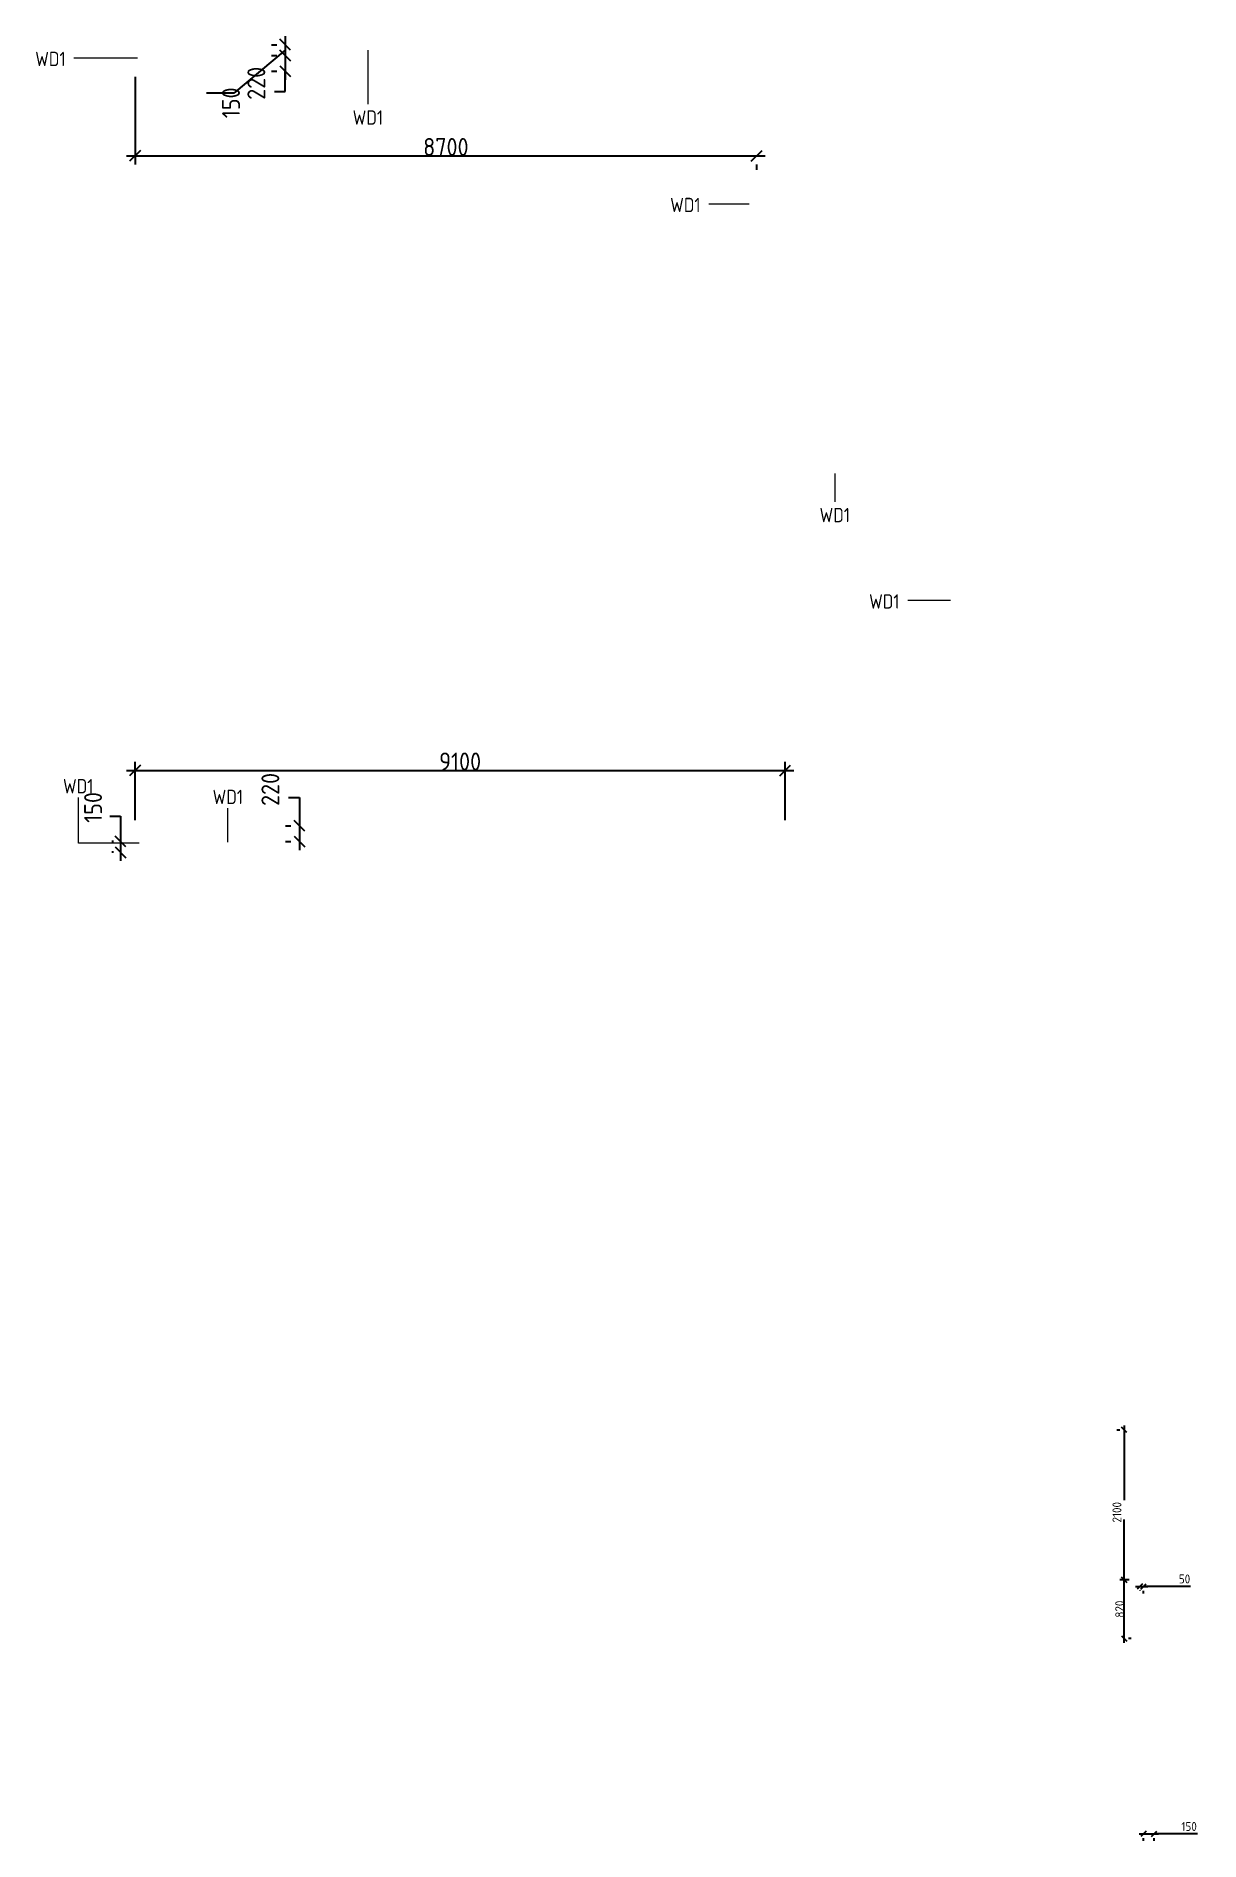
# Model space of a CAD drawing. Header units: millimetres. Extents: x -4029 to 232974, y -8553 to 104777.
# Drawn here: x 216687 to 232974, y 67906 to 93160 of the extents above; entities that cross this region are included whole.
import ezdxf

# ---------------------------------------------------------------- set-up
doc = ezdxf.new("R2010")
doc.units = ezdxf.units.MM
doc.layers.add('5.1) Перегародка WD6', color=6, linetype='Continuous', lineweight=9)
doc.styles.add('GOST Common_1', font='', dxfattribs={"width": 0.9, "height": 200})
doc.styles.add('ISOCPEUR', font='isocpeur.ttf', dxfattribs={"width": 0.9, "height": 250})
doc.styles.add('ISOCPEUR_3', font='isocpeur.ttf', dxfattribs={"width": 0.9, "height": 125})
doc.styles.get('GOST Common_1').set_extended_font_data('GOST Common')
doc.dimstyles.new('ISO-2_5_0_9К_БОЛЬШОЙ', dxfattribs={"dimscale": 304.8, "dimtxt": 248.995294, "dimasz": 0.492126, "dimexe": 0.393701, "dimexo": 0.984252, "dimgap": 0, "dimtad": 1, "dimdec": 0, "dimrnd": 10, "dimzin": 0, "dimdsep": 46, "dimtxsty": 'ISOCPEUR', "dimblk1": 'OBLIQUE', "dimblk2": 'OBLIQUE', "dimsah": 1, "dimcen": 0.09, "dimdle": 0.393701, "dimazin": 0, "dimtfac": 1, "dimtdec": 4, "dimtix": 1, "dimtmove": 0, "dimatfit": 3, "dimfxl": 1, "dimtvp": 1, "dimtolj": 1, "dimtzin": 0, "dimarcsym": 2})
doc.dimstyles.new('ISO-2_5_0_9К_БОЛЬШОЙ_2', dxfattribs={"dimscale": 304.8, "dimtxt": 248.995294, "dimasz": 0.492126, "dimexe": 0.393701, "dimexo": 0.984252, "dimgap": 0, "dimtad": 1, "dimdec": 0, "dimrnd": 10, "dimzin": 0, "dimdsep": 46, "dimtxsty": 'ISOCPEUR', "dimblk1": 'OBLIQUE', "dimblk2": 'OBLIQUE', "dimsah": 1, "dimcen": 0.09, "dimdle": 0.393701, "dimazin": 0, "dimtfac": 1, "dimtdec": 4, "dimtix": 1, "dimtmove": 1, "dimatfit": 3, "dimfxl": 1, "dimtvp": 1, "dimtolj": 1, "dimtzin": 0, "dimarcsym": 2})
doc.dimstyles.new('ISO-2_5_0_9К_БОЛЬШОЙ_3', dxfattribs={"dimscale": 304.8, "dimtxt": 124.497647, "dimasz": 0.246063, "dimexe": 0.19685, "dimexo": 0.492126, "dimgap": 0, "dimtad": 1, "dimdec": 0, "dimrnd": 10, "dimzin": 0, "dimdsep": 46, "dimtxsty": 'ISOCPEUR_3', "dimblk1": 'OBLIQUE', "dimblk2": 'OBLIQUE', "dimsah": 1, "dimcen": 0.09, "dimdle": 0.19685, "dimazin": 0, "dimtfac": 1, "dimtdec": 4, "dimtix": 1, "dimtmove": 1, "dimatfit": 3, "dimfxl": 1, "dimtvp": 1, "dimtolj": 1, "dimtzin": 0, "dimarcsym": 2})
doc.dimstyles.new('ISO-2_5_0_9К_БОЛЬШОЙ_4', dxfattribs={"dimscale": 304.8, "dimtxt": 124.497647, "dimasz": 0.246063, "dimexe": 0.19685, "dimexo": 0.492126, "dimgap": 0, "dimtad": 1, "dimdec": 0, "dimrnd": 10, "dimzin": 0, "dimdsep": 46, "dimtxsty": 'ISOCPEUR_3', "dimblk1": 'OBLIQUE', "dimblk2": 'OBLIQUE', "dimsah": 1, "dimcen": 0.09, "dimdle": 0.19685, "dimazin": 0, "dimtfac": 1, "dimtdec": 4, "dimtix": 1, "dimtmove": 0, "dimatfit": 3, "dimfxl": 1, "dimtvp": 1, "dimtolj": 1, "dimtzin": 0, "dimarcsym": 2})
doc.dimstyles.new('ISO-2_5_0_9К_БОЛЬШОЙ_5', dxfattribs={"dimscale": 304.8, "dimtxt": 124.497647, "dimasz": 0.246063, "dimexe": 0.19685, "dimexo": 0.492126, "dimgap": 0, "dimtad": 1, "dimdec": 0, "dimrnd": 10, "dimzin": 0, "dimdsep": 46, "dimtxsty": 'ISOCPEUR_3', "dimblk1": 'OBLIQUE', "dimblk2": 'OBLIQUE', "dimsah": 1, "dimcen": 0.09, "dimdle": 0.19685, "dimazin": 0, "dimtfac": 1, "dimtdec": 4, "dimtix": 1, "dimtmove": 2, "dimatfit": 3, "dimfxl": 1, "dimtvp": 1, "dimtolj": 1, "dimtzin": 0, "dimarcsym": 2})

msp = doc.modelspace()

# ---------------------------------------------------------------- texts
at = {"layer": '5.1) Перегародка WD6', "color": 18, "true_color": 0x000000, "char_height": 200, "width": 533.923875, "attachment_point": 1, "style": 'GOST Common_1'}
for insert in [(216674.3549, 92940.5574), (221116.4801, 92120.8641), (225560.3393, 90897.0116), (227650.816, 86558.0706), (228344.3733, 85349.3912), (217063.0142, 82764.5437), (219156.4583, 82614.5437)]:
    msp.add_mtext('WD1', dxfattribs=dict(at, insert=insert))

# ---------------------------------------------------------------- blocks, each defined once
blk = doc.blocks.new('_Oblique')
at = {"color": 0, "linetype": 'ByBlock', "lineweight": -2}
blk.add_line((-0.5, -0.5), (0.5, 0.5), dxfattribs=at)
blk = doc.blocks.new('*D880')
at = {"layer": '5.1) Перегародка WD6', "color": 0, "lineweight": -2, "transparency": 16777216}
for p, q in [((217717, 82244), (217867, 82244)), ((217867, 82244), (217867, 81889)), ((217771, 81889), (217747, 81889)), ((217867, 82009), (217867, 81619)), ((217771, 81739), (217747, 81739))]:
    blk.add_line(p, q, dxfattribs=at)
at = {"layer": 'Defpoints', "color": 0, "transparency": 16777216}
for p in [(218071, 81889), (217867, 81739), (218071, 81739)]:
    blk.add_point(p, dxfattribs=at)
at = {"layer": '5.1) Перегародка WD6', "color": 0, "lineweight": -2, "transparency": 16777216, "xscale": 150, "yscale": 150, "zscale": 150}
for p, rotation in [((217867, 81889), 90), ((217867, 81739), 270)]:
    blk.add_blockref('_Oblique', p, dxfattribs=dict(at, rotation=rotation))
at = {"layer": '5.1) Перегародка WD6', "color": 0, "transparency": 16777216, "insert": (217359, 82152), "char_height": 250, "width": 517.14, "attachment_point": 1, "rotation": 90, "line_spacing_factor": 1.149209, "style": 'ISOCPEUR'}
blk.add_mtext('\\A1;150', dxfattribs=at)
blk = doc.blocks.new('*D881')
at = {"layer": '5.1) Перегародка WD6', "color": 0, "lineweight": -2, "transparency": 16777216}
for p, q in [((218071, 92590), (218071, 91364)), ((217951, 91484), (226891, 91484)), ((226771, 91290), (226771, 91364))]:
    blk.add_line(p, q, dxfattribs=at)
at = {"layer": 'Defpoints', "color": 0, "transparency": 16777216}
for p in [(218071, 92890), (226771, 91590), (226771, 91484)]:
    blk.add_point(p, dxfattribs=at)
at = {"layer": '5.1) Перегародка WD6', "color": 0, "lineweight": -2, "transparency": 16777216, "xscale": 150, "yscale": 150, "zscale": 150, "rotation": 180}
blk.add_blockref('_Oblique', (218071, 91484), dxfattribs=at)
at = {"layer": '5.1) Перегародка WD6', "color": 0, "lineweight": -2, "transparency": 16777216, "xscale": 150, "yscale": 150, "zscale": 150}
blk.add_blockref('_Oblique', (226771, 91484), dxfattribs=at)
at = {"layer": '5.1) Перегародка WD6', "color": 0, "transparency": 16777216, "insert": (222421, 91609), "char_height": 250, "width": 758.48, "attachment_point": 5, "style": 'ISOCPEUR'}
blk.add_mtext('\\A1;8700', dxfattribs=at)
blk = doc.blocks.new('*D882')
at = {"layer": '5.1) Перегародка WD6', "color": 0, "lineweight": -2, "transparency": 16777216}
for p, q in [((220174, 92965), (219455, 92361)), ((219980, 93040), (220054, 93040)), ((220174, 93160), (220174, 92770)), ((219980, 92890), (220054, 92890)), ((219455, 92361), (219073, 92361))]:
    blk.add_line(p, q, dxfattribs=at)
at = {"layer": 'Defpoints', "color": 0, "transparency": 16777216}
for p in [(220280, 93040), (220174, 92890), (220280, 92890)]:
    blk.add_point(p, dxfattribs=at)
at = {"layer": '5.1) Перегародка WD6', "color": 0, "lineweight": -2, "transparency": 16777216, "xscale": 150, "yscale": 150, "zscale": 150}
for p, rotation in [((220174, 93040), 90), ((220174, 92890), 270)]:
    blk.add_blockref('_Oblique', p, dxfattribs=dict(at, rotation=rotation))
at = {"layer": '5.1) Перегародка WD6', "color": 0, "transparency": 16777216, "insert": (219289, 92011), "char_height": 250, "width": 517.14, "attachment_point": 1, "rotation": 90, "line_spacing_factor": 1.149209, "style": 'ISOCPEUR'}
blk.add_mtext('\\A1;150', dxfattribs=at)
blk = doc.blocks.new('*D883')
at = {"layer": '5.1) Перегародка WD6', "color": 0, "lineweight": -2, "transparency": 16777216}
for p, q in [((220174, 93010), (220174, 92550)), ((219980, 92890), (220054, 92890)), ((219980, 92670), (220054, 92670)), ((220174, 92386), (220174, 92670)), ((220024, 92386), (220174, 92386))]:
    blk.add_line(p, q, dxfattribs=at)
at = {"layer": 'Defpoints', "color": 0, "transparency": 16777216}
for p in [(220280, 92890), (220174, 92670), (220280, 92670)]:
    blk.add_point(p, dxfattribs=at)
at = {"layer": '5.1) Перегародка WD6', "color": 0, "lineweight": -2, "transparency": 16777216, "xscale": 150, "yscale": 150, "zscale": 150}
for p, rotation in [((220174, 92890), 90), ((220174, 92670), 270)]:
    blk.add_blockref('_Oblique', p, dxfattribs=dict(at, rotation=rotation))
at = {"layer": '5.1) Перегародка WD6', "color": 0, "transparency": 16777216, "insert": (219644, 92269), "char_height": 250, "width": 568.86, "attachment_point": 1, "rotation": 90, "line_spacing_factor": 1.149209, "style": 'ISOCPEUR'}
blk.add_mtext('\\A1;220', dxfattribs=at)
blk = doc.blocks.new('*D884')
at = {"layer": '5.1) Перегародка WD6', "color": 0, "lineweight": -2, "transparency": 16777216}
for p, q in [((220221, 82506), (220371, 82506)), ((220371, 82506), (220371, 82109)), ((220177, 82109), (220251, 82109)), ((220371, 82229), (220371, 81769)), ((220177, 81889), (220251, 81889))]:
    blk.add_line(p, q, dxfattribs=at)
at = {"layer": 'Defpoints', "color": 0, "transparency": 16777216}
for p in [(220477, 82109), (220371, 81889), (220477, 81889)]:
    blk.add_point(p, dxfattribs=at)
at = {"layer": '5.1) Перегародка WD6', "color": 0, "lineweight": -2, "transparency": 16777216, "xscale": 150, "yscale": 150, "zscale": 150}
for p, rotation in [((220371, 82109), 90), ((220371, 81889), 270)]:
    blk.add_blockref('_Oblique', p, dxfattribs=dict(at, rotation=rotation))
at = {"layer": '5.1) Перегародка WD6', "color": 0, "transparency": 16777216, "insert": (219840, 82388), "char_height": 250, "width": 568.86, "attachment_point": 1, "rotation": 90, "line_spacing_factor": 1.149209, "style": 'ISOCPEUR'}
blk.add_mtext('\\A1;220', dxfattribs=at)
blk = doc.blocks.new('*D885')
at = {"layer": '5.1) Перегародка WD6', "color": 0, "lineweight": -2, "transparency": 16777216}
for p, q in [((217951, 82885), (227291, 82885)), ((218071, 82189), (218071, 83005)), ((227171, 82189), (227171, 83005))]:
    blk.add_line(p, q, dxfattribs=at)
at = {"layer": 'Defpoints', "color": 0, "transparency": 16777216}
for p in [(227171, 82885), (218071, 81889), (227171, 81889)]:
    blk.add_point(p, dxfattribs=at)
at = {"layer": '5.1) Перегародка WD6', "color": 0, "lineweight": -2, "transparency": 16777216, "xscale": 150, "yscale": 150, "zscale": 150, "rotation": 180}
blk.add_blockref('_Oblique', (218071, 82885), dxfattribs=at)
at = {"layer": '5.1) Перегародка WD6', "color": 0, "lineweight": -2, "transparency": 16777216, "xscale": 150, "yscale": 150, "zscale": 150}
blk.add_blockref('_Oblique', (227171, 82885), dxfattribs=at)
at = {"layer": '5.1) Перегародка WD6', "color": 0, "transparency": 16777216, "insert": (222621, 83010), "char_height": 250, "width": 706.76, "attachment_point": 5, "style": 'ISOCPEUR'}
blk.add_mtext('\\A1;9100', dxfattribs=at)
blk = doc.blocks.new('*D886')
at = {"layer": '5.1) Перегародка WD6', "color": 0, "lineweight": -2, "transparency": 16777216}
for p, q in [((232123, 68003), (232393, 68003)), ((232183, 67906), (232183, 67943)), ((232940, 68003), (232333, 68003)), ((232333, 67906), (232333, 67943))]:
    blk.add_line(p, q, dxfattribs=at)
at = {"layer": 'Defpoints', "color": 0, "transparency": 16777216}
for p in [(232183, 68056), (232333, 68056), (232333, 68003)]:
    blk.add_point(p, dxfattribs=at)
at = {"layer": '5.1) Перегародка WD6', "color": 0, "lineweight": -2, "transparency": 16777216, "xscale": 75, "yscale": 75, "zscale": 75, "rotation": 180}
blk.add_blockref('_Oblique', (232183, 68003), dxfattribs=at)
at = {"layer": '5.1) Перегародка WD6', "color": 0, "lineweight": -2, "transparency": 16777216, "xscale": 75, "yscale": 75, "zscale": 75}
blk.add_blockref('_Oblique', (232333, 68003), dxfattribs=at)
at = {"layer": '5.1) Перегародка WD6', "color": 0, "transparency": 16777216, "insert": (232715, 68170), "char_height": 125, "width": 258.57, "attachment_point": 1, "line_spacing_factor": 1.149209, "style": 'ISOCPEUR_3'}
blk.add_mtext('\\A1;150', dxfattribs=at)
blk = doc.blocks.new('*D887')
at = {"layer": '5.1) Перегародка WD6', "color": 0, "lineweight": -2, "transparency": 16777216}
for p, q in [((231983, 71558), (231853, 71558)), ((231913, 70679), (231913, 71618)), ((232010, 70739), (231973, 70739))]:
    blk.add_line(p, q, dxfattribs=at)
at = {"layer": 'Defpoints', "color": 0, "transparency": 16777216}
for p in [(231913, 71558), (232133, 71558), (231860, 70739)]:
    blk.add_point(p, dxfattribs=at)
at = {"layer": '5.1) Перегародка WD6', "color": 0, "lineweight": -2, "transparency": 16777216, "xscale": 75, "yscale": 75, "zscale": 75}
for p, rotation in [((231913, 71558), 90), ((231913, 70739), 270)]:
    blk.add_blockref('_Oblique', p, dxfattribs=dict(at, rotation=rotation))
at = {"layer": '5.1) Перегародка WD6', "color": 0, "transparency": 16777216, "insert": (231851, 71149), "char_height": 125, "width": 284.43, "attachment_point": 5, "rotation": 90, "style": 'ISOCPEUR_3'}
blk.add_mtext('\\A1;820', dxfattribs=at)
blk = doc.blocks.new('*D888')
at = {"layer": '5.1) Перегародка WD6', "color": 0, "lineweight": -2, "transparency": 16777216}
for p, q in [((232073, 71467), (232243, 71467)), ((232133, 71408), (232133, 71407)), ((232842, 71467), (232183, 71467)), ((232183, 71370), (232183, 71407))]:
    blk.add_line(p, q, dxfattribs=at)
at = {"layer": 'Defpoints', "color": 0, "transparency": 16777216}
for p in [(232133, 71558), (232183, 71520), (232183, 71467)]:
    blk.add_point(p, dxfattribs=at)
at = {"layer": '5.1) Перегародка WD6', "color": 0, "lineweight": -2, "transparency": 16777216, "xscale": 75, "yscale": 75, "zscale": 75, "rotation": 180}
blk.add_blockref('_Oblique', (232133, 71467), dxfattribs=at)
at = {"layer": '5.1) Перегародка WD6', "color": 0, "lineweight": -2, "transparency": 16777216, "xscale": 75, "yscale": 75, "zscale": 75}
blk.add_blockref('_Oblique', (232183, 71467), dxfattribs=at)
at = {"layer": '5.1) Перегародка WD6', "color": 0, "transparency": 16777216, "insert": (232679, 71634), "char_height": 125, "width": 189.62, "attachment_point": 1, "line_spacing_factor": 1.149209, "style": 'ISOCPEUR_3'}
blk.add_mtext('\\A1;50', dxfattribs=at)
blk = doc.blocks.new('*D889')
at = {"layer": '5.1) Перегародка WD6', "color": 0, "lineweight": -2, "transparency": 16777216}
for p, q in [((231813, 73658), (231853, 73658)), ((231913, 73718), (231913, 72673)), ((231913, 71498), (231913, 72403)), ((231983, 71558), (231853, 71558))]:
    blk.add_line(p, q, dxfattribs=at)
at = {"layer": 'Defpoints', "color": 0, "transparency": 16777216}
for p in [(231963, 73658), (231913, 71558), (232133, 71558)]:
    blk.add_point(p, dxfattribs=at)
at = {"layer": '5.1) Перегародка WD6', "color": 0, "lineweight": -2, "transparency": 16777216, "xscale": 75, "yscale": 75, "zscale": 75}
for p, rotation in [((231913, 73658), 90), ((231913, 71558), 270)]:
    blk.add_blockref('_Oblique', p, dxfattribs=dict(at, rotation=rotation))
at = {"layer": '5.1) Перегародка WD6', "color": 0, "transparency": 16777216, "insert": (231750, 72361), "char_height": 125, "width": 353.38, "attachment_point": 1, "rotation": 90, "line_spacing_factor": 1.149209, "style": 'ISOCPEUR_3'}
blk.add_mtext('\\A1;2100', dxfattribs=at)

# ---------------------------------------------------------------- dimensions: what is measured, and where the dimension line sits
at = {"layer": '5.1) Перегародка WD6', "color": 18, "true_color": 0x000000}
for base, p1, p2, dimstyle, override, picture, middle in [((220174.061, 92890.0976), (220280.127, 93040.0976), (220280.127, 92890.0976), 'ISO-2_5_0_9К_БОЛЬШОЙ_2', {"dimpost": '<>', "dimfxl": 150}, '*D882', (219455.2274, 92361.4538)), ((220174.061, 92670.0976), (220280.127, 92890.0976), (220280.127, 92670.0976), 'ISO-2_5_0_9К_БОЛЬШОЙ_2', {"dimpost": '<>', "dimfxl": 220}, '*D883', (220014.1137, 92386.4711)), ((220370.8643, 81889.0978), (220476.9303, 82109.0977), (220476.9303, 81889.0978), 'ISO-2_5_0_9К_БОЛЬШОЙ_2', {"dimpost": '<>', "dimfxl": 219.999915}, '*D884', (220210.917, 82506.0187)), ((217866.5091, 81739.0977), (218070.6096, 81889.0978), (218070.6096, 81739.0977), 'ISO-2_5_0_9К_БОЛЬШОЙ_2', {"dimpost": '<>', "dimfxl": 150.000085}, '*D880', (217706.5618, 82243.519)), ((231913.295, 71558.2369), (231963.4635, 73658.2369), (232133.4635, 71558.2369), 'ISO-2_5_0_9К_БОЛЬШОЙ_5', {"dimpost": '<>', "dimfxl": 2106.869716}, '*D889', (231833.3214, 72538.0095))]:
    dim = msp.add_linear_dim(base=base, p1=p1, p2=p2, angle=90, dimstyle=dimstyle, override=override, dxfattribs=at)
    dim.commit()
    dim.dimension.update_dxf_attribs({"geometry": picture, "text_midpoint": middle, "dimtype": 160, "text_rotation": 90})
for base, p1, p2, override, picture, middle in [((226770.6096, 91483.5227), (218070.6096, 92890.0976), (226770.6096, 91589.5888), {"dimpost": '<>', "dimfxl": 8796.665456}, '*D881', (222420.6096, 91608.5227)), ((227170.6096, 82884.5198), (218070.6096, 81889.0978), (227170.6096, 81889.0978), {"dimpost": '<>', "dimfxl": 9100}, '*D885', (222620.6096, 83009.5198))]:
    dim = msp.add_linear_dim(base=base, p1=p1, p2=p2, dimstyle='ISO-2_5_0_9К_БОЛЬШОЙ', override=override, dxfattribs=at)
    dim.commit()
    dim.dimension.update_dxf_attribs({"geometry": picture, "text_midpoint": middle})
dim = msp.add_linear_dim(base=(231913.295, 71558.2369), p1=(231860.262, 70739.0977), p2=(232133.4635, 71558.2369), angle=90, dimstyle='ISO-2_5_0_9К_БОЛЬШОЙ_4', override={"dimpost": '<>', "dimfxl": 863.497621}, dxfattribs=at)
dim.commit()
dim.dimension.update_dxf_attribs({"geometry": '*D887', "text_midpoint": (231850.795, 71148.6673)})
for base, p1, p2, override, picture, middle in [((232183.4634, 71467.0022), (232133.4635, 71558.2369), (232183.4634, 71520.0352), {"dimpost": '<>', "dimfxl": 62.923476}, '*D888', (232774.0455, 71546.9758)), ((232333.4634, 68002.8437), (232183.4634, 68055.8767), (232333.4634, 68055.8767), {"dimpost": '<>', "dimfxl": 150}, '*D886', (232844.4122, 68082.8173))]:
    dim = msp.add_linear_dim(base=base, p1=p1, p2=p2, dimstyle='ISO-2_5_0_9К_БОЛЬШОЙ_3', override=override, dxfattribs=at)
    dim.commit()
    dim.dimension.update_dxf_attribs({"geometry": picture, "text_midpoint": middle, "dimtype": 160})

# ---------------------------------------------------------------- linework, layer by layer
at = {"layer": '5.1) Перегародка WD6', "color": 18, "true_color": 0x000000}
for p, q in [((221331.4884, 92965.0976), (221331.4884, 92205.2912)), ((218105.278, 92852.9844), (217215.9257, 92852.9844)), ((226667.1287, 90809.4387), (226101.9101, 90809.4387)), ((227865.8243, 87038.2338), (227865.8243, 86642.4977)), ((229483.9453, 85261.8183), (228885.9441, 85261.8183)), ((217278.0225, 81867.8356), (217278.0225, 82504.9707)), ((219371.4666, 81879.6478), (219371.4666, 82354.9708)), ((218127.536, 81867.8356), (217278.0225, 81867.8356))]:
    msp.add_line(p, q, dxfattribs=at)

msp.set_redraw_order([(e.dxf.handle, doc.entitydb.next_handle()) for e in msp.query("TEXT MTEXT ATTDEF DIMENSION ARC_DIMENSION")])  # texts and dimensions are drawn at this point

doc.saveas('drawing.dxf')
